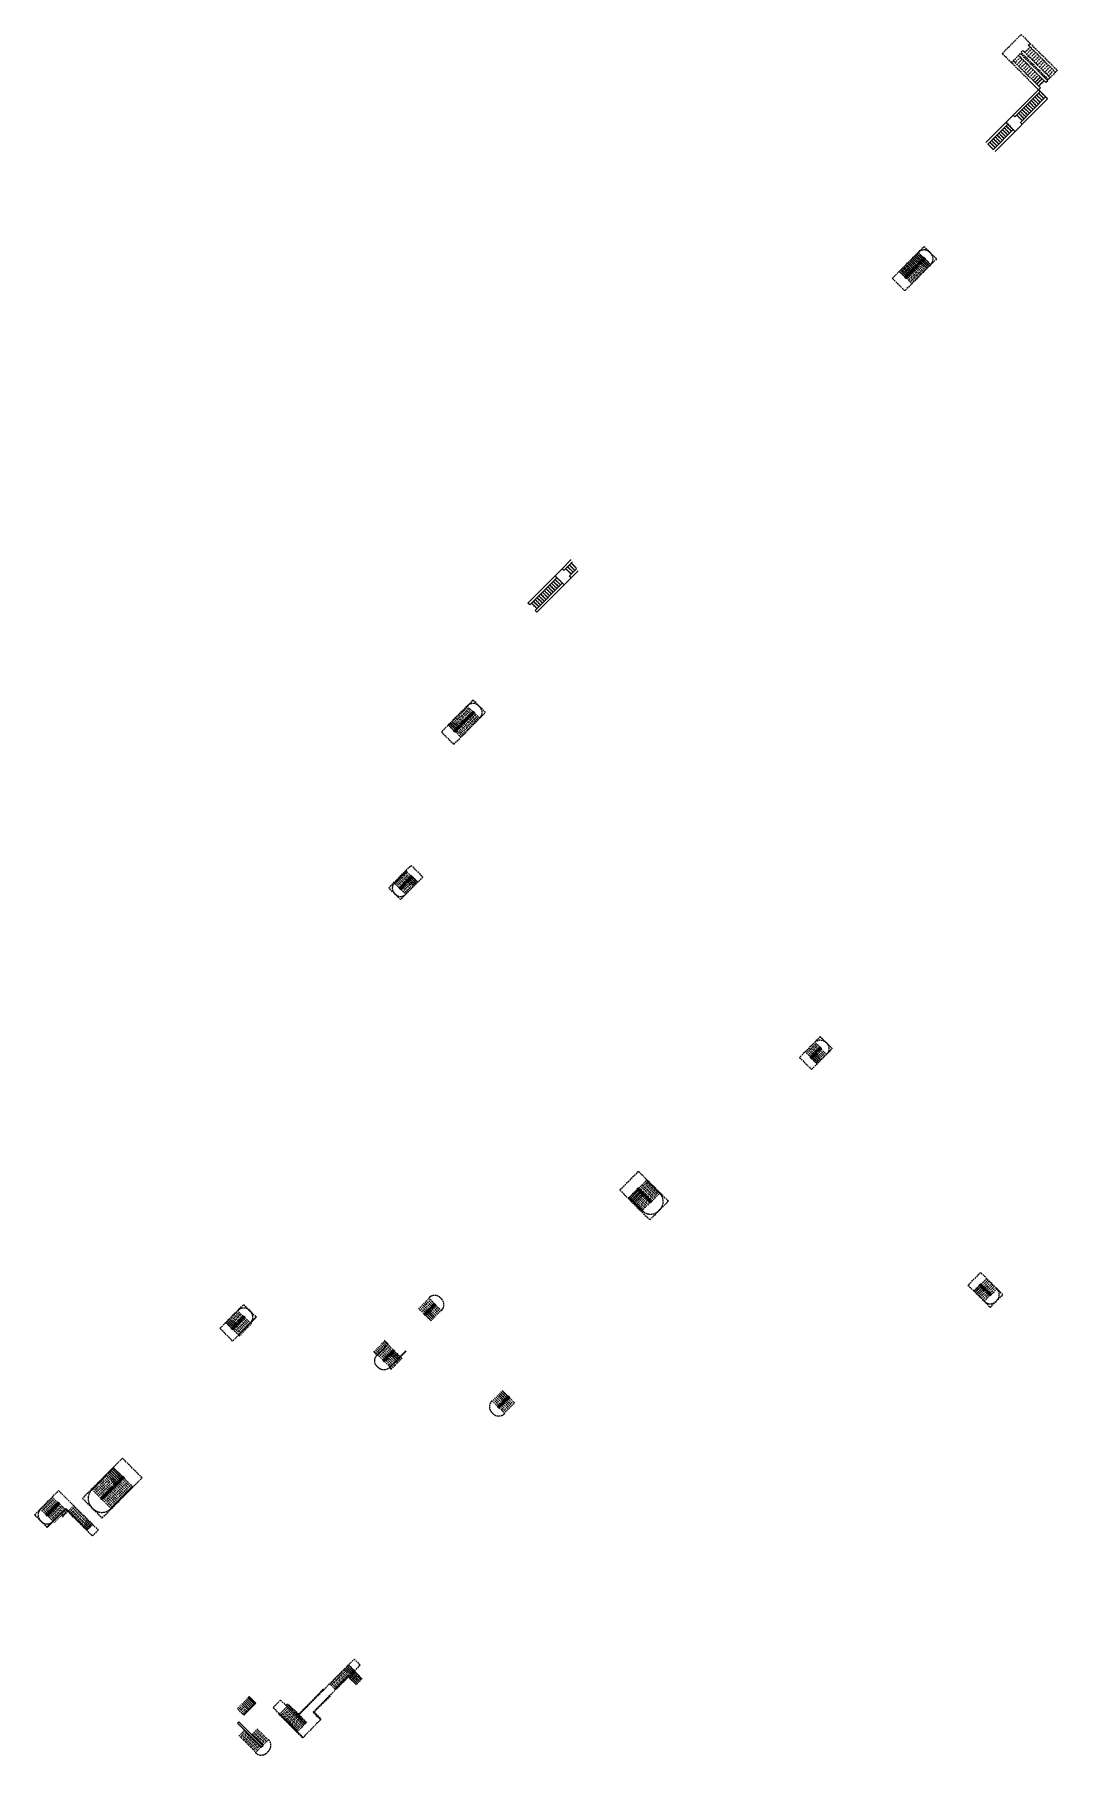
# Model space of a CAD drawing. Extents: x 517308145 to 518943416, y 3499250121 to 3500095483.
# Drawn here: x 518782034 to 518943416, y 3499825960 to 3500095483 of the extents above.
import ezdxf

# ---------------------------------------------------------------- set-up
doc = ezdxf.new("R2010")
doc.units = 0
doc.header["$LTSCALE"] = 1000
doc.header["$MEASUREMENT"] = 0
for name, pattern in [('$0$DASH', [0.35, 0.25, -0.1]), ('__覆盖_A40-地下室楼梯_TEN25IWV_设计区$0$DASH', [0.35, 0.25, -0.1]), ('DASH', [0.35, 0.25, -0.1]), ('HIDDEN', [0.375, 0.25, -0.125])]:
    doc.linetypes.add(name, pattern=pattern)
doc.layers.get('DEFPOINTS').update_dxf_attribs({"color": 8, "linetype": 'CONTINUOUS'})
for name, color, linetype in [('__覆盖_A40-地下室楼梯_TEN25IWV_设计区$0$AD-SIGN', 195, 'CONTINUOUS'), ('__覆盖_A40-地下室楼梯_TEN25IWV_设计区$0$AE-HDWR', 8, 'CONTINUOUS'), ('__覆盖_A40-地下室楼梯_TEN25IWV_设计区$0$AE-STAR', 51, 'CONTINUOUS'), ('a-排水沟', 170, 'CONTINUOUS'), ('AD-SIGN', 195, 'CONTINUOUS'), ('AE-ABOV', 154, 'HIDDEN'), ('AE-HDWR', 8, 'CONTINUOUS'), ('AE-STAR', 51, 'CONTINUOUS'), ('C-XREF-EXT', 7, 'CONTINUOUS'), ('HS-A-填充图案', 8, 'CONTINUOUS'), ('HS-A-墙-砼', 41, 'CONTINUOUS'), ('HS-A-面层', 9, 'CONTINUOUS')]:
    doc.layers.add(name, color=color, linetype=linetype)

# ---------------------------------------------------------------- blocks, each defined once
blk = doc.blocks.new('*U19')
at = {"layer": 'a-排水沟'}
h = blk.add_hatch(dxfattribs=at)
h.set_pattern_fill('ANSI31', color=256, scale=100, angle=-135)
h.set_pattern_definition([(270, (588966.14, -49262.37), (158.75, -3e-13), [])])
h.paths.add_polyline_path([(1494, 0), (1494, 300), (-6, 300), (-6, 0)])
blk.add_lwpolyline([(1494, 0), (1494, 300), (-6, 300), (-6, 0)], close=True, dxfattribs=at)
blk = doc.blocks.new('A$C22EB490E')
at = {"layer": 'HS-A-填充图案'}
blk.add_hatch(color=256, dxfattribs=at).paths.add_polyline_path([(-3550, -3850), (-3550, -9050), (-3250, -9050), (-3250, -3850)])
at = {"layer": '__覆盖_A40-地下室楼梯_TEN25IWV_设计区$0$AD-SIGN', "linetype": '__覆盖_A40-地下室楼梯_TEN25IWV_设计区$0$DASH'}
blk.add_lwpolyline([(-4850, -9050, 0.4142136), (-3550, -10350), (-3250, -10350, 0.4142136), (-1950, -9050)], format="xyb", dxfattribs=at)
at = {"layer": '__覆盖_A40-地下室楼梯_TEN25IWV_设计区$0$AE-HDWR'}
for points in [[(-1950, -3650), (390, -3650), (390, -3600), (-1950, -3600)], [(-3250, -6625), (-3250, -9050), (-3550, -9050), (-3550, -5410), (-3600, -5410), (-3600, -9100), (-3200, -9100), (-3200, -6625)]]:
    blk.add_lwpolyline(points, close=True, dxfattribs=at)
at = {"layer": '__覆盖_A40-地下室楼梯_TEN25IWV_设计区$0$AE-STAR', "linetype": '$0$DASH'}
for points in [[(-1950, -3600), (-1950, -2150)], [(-1690, -3600), (-1690, -2150)], [(-1430, -3600), (-1430, -2150)], [(-1170, -3600), (-1170, -2150)]]:
    blk.add_lwpolyline(points, dxfattribs=at)
at = {"layer": '__覆盖_A40-地下室楼梯_TEN25IWV_设计区$0$AE-STAR'}
for points in [[(-910, -3600), (-910, -2150)], [(-650, -3600), (-650, -2150)], [(-390, -3600), (-390, -2150)], [(-130, -3600), (-130, -2150)], [(130, -3600), (130, -2150)], [(390, -3600), (390, -2150)]]:
    blk.add_lwpolyline(points, dxfattribs=at)
at = {"layer": '__覆盖_A40-地下室楼梯_TEN25IWV_设计区$0$AE-STAR', "linetype": '__覆盖_A40-地下室楼梯_TEN25IWV_设计区$0$DASH'}
for points in [[(-3550, -5410), (-4850, -5410)], [(-3550, -5670), (-4850, -5670)], [(-3550, -5930), (-4850, -5930)], [(-3550, -6190), (-4850, -6190)], [(-3550, -6450), (-4850, -6450)], [(-3550, -6710), (-4850, -6710)], [(-3550, -6970), (-4850, -6970)], [(-3550, -7230), (-4850, -7230)], [(-3550, -7490), (-4850, -7490)], [(-3550, -7750), (-4850, -7750)], [(-3550, -8010), (-4850, -8010)], [(-3200, -6710), (-1950, -6710)], [(-3200, -6970), (-1950, -6970)], [(-3200, -7230), (-1950, -7230)], [(-3200, -7490), (-1950, -7490)], [(-3200, -7750), (-1950, -7750)], [(-3200, -8010), (-1950, -8010)], [(-3550, -8270), (-4850, -8270)], [(-3550, -8530), (-4850, -8530)], [(-3550, -8790), (-4850, -8790)], [(-3550, -9050), (-4850, -9050)], [(-3200, -8270), (-1950, -8270)], [(-3200, -8530), (-1950, -8530)], [(-3200, -8790), (-1950, -8790)], [(-3200, -9050), (-1950, -9050)]]:
    blk.add_lwpolyline(points, dxfattribs=at)
at = {"layer": 'HS-A-墙-砼'}
for p, q in [((-3550, -3850), (-3550, -9050)), ((-3250, -3850), (-3550, -3850)), ((-3250, -3850), (-3250, -9050)), ((-3250, -9050), (-3550, -9050))]:
    blk.add_line(p, q, dxfattribs=at)
at = {"layer": 'HS-A-面层', "rotation": 90}
blk.add_blockref('*U19', (690, -3644), dxfattribs=at)
blk = doc.blocks.new('CR')
at = {"layer": 'AD-SIGN'}
h = blk.add_hatch(color=256, dxfattribs=at)
h.dxf.hatch_style = 1
edge = h.paths.add_edge_path()
edge.add_arc((0, 0), 50, 0, 360)
blk.add_circle((0, 0), 50, dxfattribs=at)
blk = doc.blocks.new('A$C59561BE8')
at = {"layer": 'AD-SIGN', "linetype": 'DASH'}
blk.add_lwpolyline([(-1555, 3430, 0.4142136), (-2810, 2175), (-2810, 1925, 0.4142136), (-1555, 670)], format="xyb", dxfattribs=at)
at = {"layer": 'AD-SIGN'}
blk.add_lwpolyline([(1130, 1275, 0, 0, 0), (861, 1275, 125, 0, 0), (261, 1275, 0, 0, 0)], format="xyseb", dxfattribs=at)
at = {"layer": 'AE-ABOV'}
for points in [[(1300, -3230), (2500, -3230)], [(1300, -3490), (2500, -3490)], [(1300, -3750), (2500, -3750)], [(1300, -4010), (2500, -4010)], [(1718, -2970), (2500, -2970)]]:
    blk.add_lwpolyline(points, dxfattribs=at)
at = {"layer": 'AE-HDWR'}
blk.add_lwpolyline([(-2850, 645), (1250, 645), (1250, -4090), (1300, -4090), (1300, 695), (-2850, 695)], dxfattribs=at)
for points in [[(1180, 2200), (1180, 1900), (-1580, 1900), (-1580, 2200)], [(1130, 2150), (1130, 1950), (-1530, 1950), (-1530, 2150)]]:
    blk.add_lwpolyline(points, close=True, dxfattribs=at)
at = {"layer": 'AE-STAR', "linetype": 'DASH'}
for p, q in [((1250, 150), (-150, 150)), ((1130, 1900), (1130, 150))]:
    blk.add_line(p, q, dxfattribs=at)
for points in [[(-1530, 2200), (-1530, 3450)], [(-1270, 2200), (-1270, 3450)], [(-1010, 2200), (-1010, 3450)], [(-750, 2200), (-750, 3450)], [(-490, 2200), (-490, 3450)], [(-230, 2200), (-230, 3450)], [(30, 2200), (30, 3450)], [(290, 2200), (290, 3450)], [(550, 2200), (550, 3450)], [(810, 2200), (810, 3450)], [(1070, 2200), (1070, 3450)], [(-1470, 1900), (-1470, 400)], [(-1210, 1900), (-1210, 400)], [(-950, 1900), (-950, 400)], [(-690, 1900), (-690, 400)], [(-430, 1900), (-430, 400)], [(-170, 1900), (-170, 400)], [(90, 1900), (90, 150)], [(350, 1900), (350, 150)], [(610, 1900), (610, 150)], [(870, 1900), (870, 150)], [(1300, 120), (2500, 120)], [(1300, -140), (2500, -140)], [(1300, -400), (2500, -400)], [(1300, -660), (2500, -660)], [(1300, -920), (2500, -920)], [(1300, -1180), (2500, -1180)], [(1300, -1440), (2500, -1440)], [(1300, -1700), (2500, -1700)], [(1300, -1960), (2500, -1960)], [(1300, -2220), (2500, -2220)], [(1300, -2480), (2500, -2480)], [(1300, -2740), (2500, -2740)]]:
    blk.add_lwpolyline(points, dxfattribs=at)
at = {"layer": 'AE-STAR'}
blk.add_lwpolyline([(1100, 2100), (1100, 2000), (-1500, 2000), (-1500, 2100)], close=True, dxfattribs=at)
for points in [[(1300, -3000), (2500, -3000)], [(1300, -3260), (2500, -3260)], [(1300, -3520), (2500, -3520)], [(1300, -3780), (2500, -3780)], [(1300, -4040), (2500, -4040)]]:
    blk.add_lwpolyline(points, dxfattribs=at)
at = {"layer": 'C-XREF-EXT', "color": 5, "rotation": 89.99999995577402}
blk.add_blockref('CR', (1130, 1275), dxfattribs=at)
blk.add_wipeout([(1200, -3117), (1773, -2895), (1743, -2765), (1957, -3073), (1916, -2894), (2500, -2667), (2500, -2721), (1927, -2943), (1957, -3073), (1743, -2765), (1784, -2944), (1200, -3171)]).dxf.layer = 'AD-SIGN'
at = {"layer": 'AD-SIGN'}
blk.add_lwpolyline([(1900, -4040, 0, 0, 0), (1900, -3771, 125, 0, 0), (1900, -3171, 0, 0, 0)], format="xyseb", dxfattribs=at)
at = {"layer": 'DEFPOINTS', "linetype": 'DASH'}
for points in [[(1200, -5290), (1200, 650), (-2830, 650), (-2830, 3450), (2500, 3450), (2500, 150), (2500, 150)], [(2500, 150), (2500, -5290), (1200, -5290)]]:
    blk.add_lwpolyline(points, dxfattribs=at)
at = {"layer": 'C-XREF-EXT', "color": 5, "xscale": -0.9999999999999998, "rotation": 6.87051940487349e-08}
blk.add_blockref('CR', (1900, -4040), dxfattribs=at)
blk = doc.blocks.new('A$C7F570FF1')
at = {"layer": 'AD-SIGN', "linetype": 'DASH'}
blk.add_lwpolyline([(-3335, -4325, -0.4142136), (-5310, -2350), (-5310, -2100, -0.4142135), (-3335, -125)], format="xyb", dxfattribs=at)
at = {"layer": 'AE-ABOV'}
for points in [[(-230, -2075), (-230, -1329)], [(50, -329), (50, -150)], [(50, -2075), (50, -467)], [(330, -2075), (330, -150)], [(610, -2075), (610, -150)], [(890, -2075), (890, -150)], [(1170, -2075), (1170, -150)], [(1450, -2075), (1450, -150)]]:
    blk.add_lwpolyline(points, dxfattribs=at)
at = {"layer": 'AE-HDWR'}
for points in [[(-3360, -150), (1530, -150), (1530, -100), (-3360, -100)], [(-3360, -2375), (-3360, -2075), (1560, -2075), (1560, -2375)], [(-3310, -2325), (-3310, -2125), (1510, -2125), (1510, -2325)], [(-3330, -4350), (1590, -4350), (1590, -4300), (-3330, -4300)]]:
    blk.add_lwpolyline(points, close=True, dxfattribs=at)
at = {"layer": 'AE-STAR', "linetype": 'DASH'}
for points in [[(-3280, -2075), (-3280, -150)], [(-3280, -2375), (-3280, -4300)], [(-3000, -2075), (-3000, -150)], [(-3000, -2375), (-3000, -4300)], [(-2720, -2075), (-2720, -150)], [(-2720, -2375), (-2720, -4300)], [(-2440, -2075), (-2440, -150)], [(-2440, -2375), (-2440, -4300)], [(-2160, -2075), (-2160, -150)], [(-2160, -2375), (-2160, -4300)], [(-1880, -2075), (-1880, -150)], [(-1880, -2375), (-1880, -4300)], [(-1600, -2075), (-1600, -150)], [(-1600, -2375), (-1600, -4300)], [(-1320, -2075), (-1320, -150)], [(-1320, -2375), (-1320, -4300)], [(-1040, -2075), (-1040, -150)], [(-1040, -2375), (-1040, -4300)], [(-760, -2075), (-760, -150)], [(-760, -2375), (-760, -4300)], [(-480, -2075), (-480, -150)], [(-480, -2375), (-480, -4300)], [(-200, -2375), (-200, -4300)], [(80, -2375), (80, -4300)], [(360, -2375), (360, -4300)], [(640, -2375), (640, -4300)], [(920, -2375), (920, -4300)], [(1200, -2375), (1200, -4300)], [(1480, -2375), (1480, -4300)]]:
    blk.add_lwpolyline(points, dxfattribs=at)
at = {"layer": 'AE-STAR'}
blk.add_lwpolyline([(-3280, -2275), (-3280, -2175), (1480, -2175), (1480, -2275)], close=True, dxfattribs=at)
for points in [[(-200, -2075), (-200, -150)], [(80, -2075), (80, -150)], [(360, -2075), (360, -150)], [(640, -2075), (640, -150)], [(920, -2075), (920, -150)], [(1200, -2075), (1200, -150)], [(1480, -2075), (1480, -150)]]:
    blk.add_lwpolyline(points, dxfattribs=at)
at = {"layer": 'DEFPOINTS', "linetype": 'DASH'}
blk.add_lwpolyline([(3530, -4400), (3530, -50), (-5330, -50), (-5330, -4400)], close=True, dxfattribs=at)
blk.add_wipeout([(158, -50), (-224, -1036), (-354, -1006), (-46, -1219), (-225, -1178), (-612, -2175), (-558, -2175), (-176, -1189), (-46, -1219), (-354, -1006), (-175, -1047), (212, -50)]).dxf.layer = 'AD-SIGN'
at = {"layer": 'AD-SIGN'}
blk.add_lwpolyline([(1480, -1113, 0, 0, 0), (801, -1113, 125, 0, 0), (201, -1113, 0, 0, 0)], format="xyseb", dxfattribs=at)
at = {"layer": 'C-XREF-EXT', "color": 5, "xscale": -1, "rotation": 90.00000007022781}
blk.add_blockref('CR', (1480, -1113), dxfattribs=at)
blk = doc.blocks.new('A$C25805BD4')
at = {"layer": 'AD-SIGN', "linetype": 'DASH'}
blk.add_lwpolyline([(-2745, 670, 0.4142136), (-1490, 1925), (-1490, 2175, 0.4142136), (-2745, 3430)], format="xyb", dxfattribs=at)
at = {"layer": 'AE-HDWR'}
for points in [[(-5480, 1900), (-5480, 2200), (-2720, 2200), (-2720, 1900)], [(-5430, 1950), (-5430, 2150), (-2770, 2150), (-2770, 1950)]]:
    blk.add_lwpolyline(points, close=True, dxfattribs=at)
for points in [[(-1400, 695), (-5400, 695), (-5400, 400)], [(-5350, 400), (-5350, 645), (-1400, 645)]]:
    blk.add_lwpolyline(points, dxfattribs=at)
at = {"layer": 'AE-STAR'}
for points in [[(-5430, 2200), (-5430, 3450)], [(-5170, 2200), (-5170, 3450)], [(-4910, 2200), (-4910, 3450)], [(-4650, 2200), (-4650, 3450)], [(-4390, 2200), (-4390, 3450)]]:
    blk.add_lwpolyline(points, dxfattribs=at)
at = {"layer": 'AE-STAR', "linetype": 'DASH'}
for points in [[(-4130, 2200), (-4130, 3450)], [(-3870, 2200), (-3870, 3450)], [(-3610, 2200), (-3610, 3450)], [(-3350, 2200), (-3350, 3450)], [(-3090, 2200), (-3090, 3450)], [(-2830, 2200), (-2830, 3450)], [(-5370, 1900), (-5370, 400)], [(-5110, 1900), (-5110, 400)], [(-4850, 1900), (-4850, 400)], [(-4590, 1900), (-4590, 400)], [(-4330, 1900), (-4330, 400)], [(-4070, 1900), (-4070, 400)], [(-3810, 1900), (-3810, 400)], [(-3550, 1900), (-3550, 400)], [(-3290, 1900), (-3290, 400)], [(-3030, 1900), (-3030, 400)], [(-2770, 1900), (-2770, 400)]]:
    blk.add_lwpolyline(points, dxfattribs=at)
at = {"layer": 'AE-STAR'}
blk.add_lwpolyline([(-5400, 2000), (-5400, 2100), (-2800, 2100), (-2800, 2000)], close=True, dxfattribs=at)
at = {"layer": 'DEFPOINTS', "linetype": 'DASH'}
blk.add_lwpolyline([(-6730, 3450), (-1470, 3450), (-1470, 650), (-6730, 650)], close=True, dxfattribs=at)
blk.add_wipeout([(-4516, 3450), (-4285, 2853), (-4155, 2882), (-4463, 2669), (-4284, 2710), (-4047, 2100), (-4101, 2100), (-4333, 2699), (-4463, 2669), (-4155, 2882), (-4334, 2841), (-4573, 3450)]).dxf.layer = 'AD-SIGN'
at = {"layer": 'AD-SIGN'}
blk.add_lwpolyline([(-5430, 2825, 0, 0, 0), (-5161, 2825, 125, 0, 0), (-4561, 2825, 0, 0, 0)], format="xyseb", dxfattribs=at)
at = {"layer": 'AE-ABOV'}
for points in [[(-5400, 2200), (-5400, 3450)], [(-5140, 2200), (-5140, 3450)], [(-4880, 2200), (-4880, 3450)], [(-4620, 2200), (-4620, 3450)], [(-4360, 2200), (-4360, 2907)]]:
    blk.add_lwpolyline(points, dxfattribs=at)
at = {"layer": 'C-XREF-EXT', "color": 5, "xscale": -0.9999999999999998, "rotation": 270.0000000424307}
blk.add_blockref('CR', (-5430, 2825), dxfattribs=at)
blk = doc.blocks.new('fdgjhfgjhgfdhgfhgfshsgh')
at = {"layer": 'AE-ABOV'}
for points in [[(-5660, -1750), (-5660, -3400)], [(-5380, -1750), (-5380, -3400)], [(-5100, -1750), (-5100, -3400)], [(-4820, -1750), (-4820, -3400)], [(-4540, -1750), (-4540, -2118)]]:
    blk.add_lwpolyline(points, dxfattribs=at)
at = {"layer": 'AE-HDWR', "linetype": 'DASH'}
for points in [[(-3350, 550), (-3350, -245), (-5790, -245), (-5790, 550)], [(-3400, 550), (-3400, -195), (-5740, -195), (-5740, 550)]]:
    blk.add_lwpolyline(points, dxfattribs=at)
at = {"layer": 'AE-HDWR'}
for points in [[(-5740, -1750), (-5740, -1450), (-3370, -1450), (-3370, -1750)], [(-5690, -1700), (-5690, -1500), (-3420, -1500), (-3420, -1700)]]:
    blk.add_lwpolyline(points, close=True, dxfattribs=at)
at = {"layer": 'AE-STAR', "linetype": 'DASH'}
for points in [[(-5690, -1450), (-5690, 550)], [(-5410, -1450), (-5410, 550)], [(-5130, -1450), (-5130, 550)], [(-4850, -1450), (-4850, 550)], [(-4570, -1450), (-4570, 550)], [(-4290, -1450), (-4290, 550)], [(-4010, -1450), (-4010, 550)], [(-3730, -1450), (-3730, 550)], [(-3450, -1450), (-3450, 550)], [(-4290, -1750), (-4290, -3400)], [(-4010, -1750), (-4010, -3400)], [(-3730, -1750), (-3730, -3400)], [(-3450, -1750), (-3450, -3400)]]:
    blk.add_lwpolyline(points, dxfattribs=at)
at = {"layer": 'AE-STAR'}
blk.add_lwpolyline([(-5690, -1650), (-5690, -1550), (-3420, -1550), (-3420, -1650)], close=True, dxfattribs=at)
for points in [[(-5690, -1750), (-5690, -3400)], [(-5410, -1750), (-5410, -3400)], [(-5130, -1750), (-5130, -3400)], [(-4850, -1750), (-4850, -3400)], [(-4570, -1750), (-4570, -3400)]]:
    blk.add_lwpolyline(points, dxfattribs=at)
blk.add_wipeout([(-4756, -3000), (-4525, -2403), (-4395, -2432), (-4703, -2219), (-4524, -2260), (-4287, -1650), (-4341, -1650), (-4573, -2249), (-4703, -2219), (-4395, -2432), (-4574, -2391), (-4813, -3000)]).dxf.layer = 'AD-SIGN'
at = {"layer": 'AD-SIGN'}
blk.add_lwpolyline([(-5690, -2375, 0, 0, 0), (-5200, -2375, 125, 0, 0), (-4600, -2375, 0, 0, 0)], format="xyseb", dxfattribs=at)
at = {"layer": 'AD-SIGN', "linetype": 'DASH'}
blk.add_lwpolyline([(-3345, -2980, 0.4142136), (-2090, -1725), (-2090, -1475, 0.4142136), (-3345, -220)], format="xyb", dxfattribs=at)
at = {"layer": 'AE-HDWR'}
for points in [[(-3350, -3400), (-3350, -2955), (-7000, -2955)], [(-3400, -3400), (-3400, -3005), (-7000, -3005)]]:
    blk.add_lwpolyline(points, dxfattribs=at)
at = {"layer": 'C-XREF-EXT', "color": 5, "rotation": 269.999999963413}
blk.add_blockref('CR', (-5690, -2375), dxfattribs=at)
blk = doc.blocks.new('A$C227C3DF0')
at = {"layer": 'AE-HDWR'}
for points in [[(-1270, -1300), (-1270, -1600), (-4030, -1600), (-4030, -1300)], [(-1320, -1350), (-1320, -1550), (-3980, -1550), (-3980, -1350)]]:
    blk.add_lwpolyline(points, close=True, dxfattribs=at)
at = {"layer": 'AE-STAR', "linetype": 'DASH'}
for points in [[(-3980, -1300), (-3980, -245)], [(-3920, -1600), (-3920, -2700)], [(-3720, -1300), (-3720, -245)], [(-3660, -1600), (-3660, -2700)], [(-3460, -1300), (-3460, -245)], [(-3400, -1600), (-3400, -2700)], [(-3200, -1300), (-3200, -245)], [(-3140, -1600), (-3140, -2700)], [(-2940, -1300), (-2940, -245)], [(-2880, -1600), (-2880, -2700)], [(-2680, -1300), (-2680, -245)], [(-2620, -1600), (-2620, -2700)], [(-2420, -1300), (-2420, -245)], [(-2160, -1300), (-2160, -245)], [(-1900, -1300), (-1900, -245)], [(-1640, -1300), (-1640, -245)], [(-1380, -1300), (-1380, -245)]]:
    blk.add_lwpolyline(points, dxfattribs=at)
at = {"layer": 'AE-STAR'}
blk.add_lwpolyline([(-1350, -1400), (-1350, -1500), (-3950, -1500), (-3950, -1400)], close=True, dxfattribs=at)
for points in [[(-2360, -1600), (-2360, -2700)], [(-2100, -1600), (-2100, -2700)], [(-1840, -1600), (-1840, -2700)], [(-1580, -1600), (-1580, -2700)], [(-1320, -1600), (-1320, -2700)]]:
    blk.add_lwpolyline(points, dxfattribs=at)
at = {"layer": 'DEFPOINTS', "linetype": 'DASH'}
blk.add_lwpolyline([(-170, -2700), (-5130, -2700), (-5130, -100), (-170, -100)], close=True, dxfattribs=at)
blk.add_wipeout([(-2234, -2700), (-2465, -2178), (-2595, -2207), (-2287, -1994), (-2466, -2035), (-2703, -1500), (-2649, -1500), (-2417, -2024), (-2287, -1994), (-2595, -2207), (-2416, -2166), (-2177, -2700)]).dxf.layer = 'AD-SIGN'
at = {"layer": 'AD-SIGN', "linetype": 'DASH'}
blk.add_lwpolyline([(-4005, -2680, -0.4142136), (-5110, -1575), (-5110, -1325, -0.4142135), (-4005, -220)], format="xyb", dxfattribs=at)
at = {"layer": 'AD-SIGN'}
blk.add_lwpolyline([(-1320, -2150, 0, 0, 0), (-1589, -2150, 125, 0, 0), (-2189, -2150, 0, 0, 0)], format="xyseb", dxfattribs=at)
at = {"layer": 'AE-ABOV'}
for points in [[(-2390, -1600), (-2390, -2232)], [(-2130, -1600), (-2130, -2700)], [(-1870, -1600), (-1870, -2700)], [(-1610, -1600), (-1610, -2700)], [(-1350, -1600), (-1350, -2700)]]:
    blk.add_lwpolyline(points, dxfattribs=at)
at = {"layer": 'AE-HDWR'}
for points in [[(-4030, -100), (-4030, -245), (-1270, -245), (-1270, -100)], [(-3980, -100), (-3980, -195), (-1320, -195), (-1320, -100)]]:
    blk.add_lwpolyline(points, dxfattribs=at)
at = {"layer": 'AE-STAR', "linetype": 'DASH'}
for points in [[(-3720, -195), (-3720, -100)], [(-3460, -195), (-3460, -100)], [(-3200, -195), (-3200, -100)], [(-2940, -195), (-2940, -100)], [(-2680, -195), (-2680, -100)], [(-2420, -195), (-2420, -100)], [(-2160, -195), (-2160, -100)], [(-1900, -195), (-1900, -100)], [(-1640, -195), (-1640, -100)], [(-1380, -195), (-1380, -100)]]:
    blk.add_lwpolyline(points, dxfattribs=at)
at = {"layer": 'C-XREF-EXT', "color": 5, "xscale": -1, "rotation": 90.00000004145261}
blk.add_blockref('CR', (-1320, -2150), dxfattribs=at)
blk = doc.blocks.new('A$C629C5A79')
at = {"layer": 'AE-HDWR'}
for points in [[(2125, -2040), (1825, -2040), (1825, -5060), (2125, -5060)], [(2075, -2090), (1875, -2090), (1875, -5010), (2075, -5010)], [(3925, -2040), (3875, -2040), (3875, -5060), (3925, -5060)]]:
    blk.add_lwpolyline(points, close=True, dxfattribs=at)
at = {"layer": 'AE-STAR'}
blk.add_lwpolyline([(1825, -2090), (75, -2090)], dxfattribs=at)
blk.add_lwpolyline([(2025, -2120), (1925, -2120), (1925, -4980), (2025, -4980)], close=True, dxfattribs=at)
at = {"layer": 'AE-STAR', "linetype": 'DASH'}
blk.add_lwpolyline([(2125, -2150), (3875, -2150)], dxfattribs=at)
at = {"layer": 'DEFPOINTS', "linetype": 'DASH'}
blk.add_lwpolyline([(-150, -245), (-150, -6855), (3975, -6855), (3975, -245)], close=True, dxfattribs=at)
blk.add_wipeout([(-25, -3284), (872, -3515), (843, -3645), (1056, -3337), (1015, -3516), (1925, -3753), (1925, -3699), (1026, -3467), (1056, -3337), (843, -3645), (884, -3466), (-25, -3227)]).dxf.layer = 'AD-SIGN'
at = {"layer": 'AD-SIGN'}
blk.add_lwpolyline([(950, -2090, 0, 0, 0), (950, -2639, 125, 0, 0), (950, -3239, 0, 0, 0)], format="xyseb", dxfattribs=at)
at = {"layer": 'AD-SIGN', "linetype": 'DASH'}
blk.add_lwpolyline([(50, -5035, 0.4142136), (1850, -6835), (2100, -6835, 0.4142136), (3900, -5035)], format="xyb", dxfattribs=at)
at = {"layer": 'AE-ABOV'}
for points in [[(25, -2120), (-150, -2120)], [(1825, -2120), (75, -2120)], [(1825, -2380), (75, -2380)], [(1825, -2640), (75, -2640)], [(1825, -2900), (75, -2900)], [(1825, -3160), (75, -3160)], [(1825, -3420), (710, -3420)]]:
    blk.add_lwpolyline(points, dxfattribs=at)
at = {"layer": 'AE-HDWR'}
blk.add_lwpolyline([(25, -2040), (75, -2040), (75, -5060), (25, -5060)], close=True, dxfattribs=at)
at = {"layer": 'AE-STAR'}
for points in [[(25, -2090), (-150, -2090)], [(25, -2350), (-150, -2350)], [(25, -2610), (-150, -2610)], [(1825, -2350), (75, -2350)], [(1825, -2610), (75, -2610)], [(25, -2870), (-150, -2870)], [(25, -3130), (-150, -3130)], [(25, -3390), (-150, -3390)], [(1825, -2870), (75, -2870)], [(1825, -3130), (75, -3130)], [(1825, -3390), (75, -3390)]]:
    blk.add_lwpolyline(points, dxfattribs=at)
at = {"layer": 'AE-STAR', "linetype": 'DASH'}
for points in [[(2125, -2410), (3875, -2410)], [(2125, -2670), (3875, -2670)], [(25, -3650), (-150, -3650)], [(25, -3910), (-150, -3910)], [(25, -4170), (-150, -4170)], [(25, -4430), (-150, -4430)], [(25, -4690), (-150, -4690)], [(25, -4950), (-150, -4950)], [(1825, -3650), (75, -3650)], [(1825, -3910), (75, -3910)], [(1825, -4170), (75, -4170)], [(1825, -4430), (75, -4430)], [(1825, -4690), (75, -4690)], [(1825, -4950), (75, -4950)], [(2125, -2930), (3875, -2930)], [(2125, -3190), (3875, -3190)], [(2125, -3450), (3875, -3450)], [(2125, -3710), (3875, -3710)], [(2125, -3970), (3875, -3970)], [(2125, -4230), (3875, -4230)], [(2125, -4490), (3875, -4490)], [(2125, -4750), (3875, -4750)], [(2125, -5010), (3875, -5010)]]:
    blk.add_lwpolyline(points, dxfattribs=at)
at = {"layer": 'C-XREF-EXT', "color": 5, "rotation": 179.9999999231297}
blk.add_blockref('CR', (950, -2090), dxfattribs=at)
blk = doc.blocks.new('A$C48A16257')
at = {"layer": 'AD-SIGN'}
blk.add_lwpolyline([(-6475, 1510, 0, 0, 0), (-6475, 2601, 125, 0, 0), (-6475, 3201, 0, 0, 0)], format="xyseb", dxfattribs=at)
at = {"layer": 'AE-ABOV'}
for points in [[(-7500, 250), (-7600, 250), (-7600, 5469), (-7500, 5469), (-7500, 250)], [(100, 3300), (-5450, 3300), (-5450, 5410), (-5550, 5410), (-5550, 1510), (-5450, 1510), (-5450, 3200), (100, 3200)], [(4490, 2418), (4490, 3200)], [(4750, 2000), (4750, 3200)], [(5010, 2000), (5010, 3200)], [(5270, 2000), (5270, 3200)], [(5530, 2000), (5530, 3200)], [(0, 1950), (0, 1900), (-3600, 1900), (-3600, 250)], [(100, 1950), (100, 1800), (-3500, 1800), (-3500, 250)], [(5010, 1900), (5010, 1950)], [(5270, 1900), (5270, 1950)], [(5530, 1900), (5530, 1950)]]:
    blk.add_lwpolyline(points, dxfattribs=at)
at = {"layer": 'AE-HDWR'}
for points in [[(-7450, 5460), (-7450, 1510), (-7400, 1510), (-7400, 5460)], [(-5850, 5700), (-5850, 1510), (-5800, 1510), (-5800, 5700)]]:
    blk.add_lwpolyline(points, close=True, dxfattribs=at)
blk.add_lwpolyline([(5610, 2000), (1400, 2000), (1400, 1950), (5560, 1950), (5560, 1750), (4150, 1750), (4150, 1700), (5610, 1700), (5610, 2000)], dxfattribs=at)
at = {"layer": 'AE-STAR', "linetype": 'DASH'}
for points in [[(-7600, 5410), (-5450, 5410)], [(-7600, 5150), (-5450, 5150)], [(-7600, 4890), (-5450, 4890)], [(-7600, 4630), (-5450, 4630)], [(-7600, 4370), (-5450, 4370)], [(-7600, 4110), (-5450, 4110)], [(-7600, 3850), (-5450, 3850)], [(-7600, 3590), (-5450, 3590)], [(-7600, 3330), (-5450, 3330)], [(-7600, 3070), (-5550, 3070)], [(-7600, 2810), (-5550, 2810)], [(1400, 2000), (1400, 3200)], [(1660, 2000), (1660, 3200)], [(1920, 2000), (1920, 3200)], [(2180, 2000), (2180, 3200)], [(2440, 2000), (2440, 3200)], [(2700, 2000), (2700, 3200)], [(2960, 2000), (2960, 3200)], [(3220, 2000), (3220, 3200)], [(3480, 2000), (3480, 3200)], [(3740, 2000), (3740, 3200)], [(4000, 2000), (4000, 3200)], [(4260, 2000), (4260, 3200)], [(-7600, 2550), (-5550, 2550)], [(-7600, 2290), (-5550, 2290)], [(-7600, 2030), (-5550, 2030)], [(-7600, 1770), (-5550, 1770)], [(-7600, 1510), (-5550, 1510)], [(1400, 1900), (1400, 1950)], [(1660, 1900), (1660, 1950)], [(1920, 1900), (1920, 1950)], [(2440, 1900), (2440, 1950)], [(2700, 1900), (2700, 1950)], [(2960, 1900), (2960, 1950)], [(3480, 1900), (3480, 1950)], [(3740, 1900), (3740, 1950)], [(4000, 1900), (4000, 1950)], [(4260, 1900), (4260, 1950)]]:
    blk.add_lwpolyline(points, dxfattribs=at)
at = {"layer": 'AE-STAR'}
for points in [[(4520, 2000), (4520, 3200)], [(4780, 2000), (4780, 3200)], [(5040, 2000), (5040, 3200)], [(5300, 2000), (5300, 3200)], [(5560, 2000), (5560, 3200)], [(4520, 1900), (4520, 1950)], [(5040, 1900), (5040, 1950)], [(5300, 1900), (5300, 1950)]]:
    blk.add_lwpolyline(points, dxfattribs=at)
at = {"layer": 'DEFPOINTS', "linetype": 'DASH'}
blk.add_lwpolyline([(6810, 1900), (-3600, 1900), (-3600, 250), (-7500, 250), (-7500, 6850), (-5850, 6850), (-5850, 5700), (-5550, 5700), (-5550, 3200), (6810, 3200), (6810, 1900)], dxfattribs=at)
at = {"layer": 'C-XREF-EXT', "color": 5, "xscale": -1, "rotation": 359.999999955466}
blk.add_blockref('CR', (-6475, 1510), dxfattribs=at)
blk.add_wipeout([(4637, 1900), (4415, 2473), (4285, 2443), (4593, 2657), (4414, 2616), (4187, 3200), (4241, 3200), (4463, 2627), (4593, 2657), (4285, 2443), (4464, 2484), (4691, 1900)]).dxf.layer = 'AD-SIGN'
at = {"layer": 'AD-SIGN'}
for points in [[(5500, 825, 0, 0, 0), (5231, 825, 125, 0, 0), (4631, 825, 0, 0, 0)], [(5560, 2600, 0, 0, 0), (5291, 2600, 125, 0, 0), (4691, 2600, 0, 0, 0)]]:
    blk.add_lwpolyline(points, format="xyseb", dxfattribs=at)
at = {"layer": 'AE-ABOV'}
for points in [[(4230, 1700), (4230, 100)], [(4490, 1700), (4490, 100)], [(4750, 1700), (4750, 100)], [(5010, 1700), (5010, 100)], [(5270, 1700), (5270, 100)]]:
    blk.add_lwpolyline(points, dxfattribs=at)
at = {"layer": 'AE-STAR'}
for points in [[(4200, 1700), (4200, 100)], [(4460, 1700), (4460, 100)], [(4720, 1700), (4720, 100)], [(4980, 1700), (4980, 100)], [(5240, 1700), (5240, 100)], [(5500, 1700), (5500, 100)]]:
    blk.add_lwpolyline(points, dxfattribs=at)
at = {"layer": 'C-XREF-EXT', "color": 5, "rotation": 89.9999999096327}
blk.add_blockref('CR', (5500, 825), dxfattribs=at)
at = {"layer": 'C-XREF-EXT', "color": 5, "xscale": -0.9999999999999989, "rotation": 90.00000007022788}
blk.add_blockref('CR', (5560, 2600), dxfattribs=at)
blk = doc.blocks.new('A$C53AB2727')
at = {"layer": 'AE-ABOV'}
for points in [[(-12750, -1350), (-12750, -2550)], [(-12350, -1350), (-12350, -2550)], [(-11950, -1350), (-11950, -2550)], [(-11550, -1350), (-11550, -2550)], [(-11150, -1350), (-11150, -2550)], [(-10750, -1350), (-10750, -2550)], [(-10350, -1350), (-10350, -2550)], [(-9950, -1350), (-9950, -2550)], [(-9550, -1350), (-9550, -2550)], [(-9150, -1350), (-9150, -2550)], [(-8750, -1350), (-8750, -2550)], [(-8350, -1350), (-8350, -2550)], [(-7950, -1350), (-7950, -2550)], [(-7550, -1350), (-7550, -2550)], [(-7150, -950), (-7150, -2950)], [(-5150, -2550), (-5150, -1350)], [(-4750, -2550), (-4750, -1350)], [(-4350, -2550), (-4350, -1350)], [(-3950, -2550), (-3950, -1350)]]:
    blk.add_lwpolyline(points, dxfattribs=at)
at = {"layer": 'AE-STAR'}
for points in [[(-7180, -1350), (-13180, -1350), (-13180, -950), (-5580, -950)], [(-5580, -2950), (-13180, -2950), (-13180, -2550), (-7180, -2550)], [(-12780, -1350), (-12780, -2550)], [(-12380, -1350), (-12380, -2550)], [(-11980, -1350), (-11980, -2550)], [(-11580, -1350), (-11580, -2550)], [(-11180, -1350), (-11180, -2550)], [(-10780, -1350), (-10780, -2550)], [(-10380, -1350), (-10380, -2550)], [(-9980, -1350), (-9980, -2550)], [(-9580, -1350), (-9580, -2550)], [(-9180, -1350), (-9180, -2550)], [(-8780, -1350), (-8780, -2550)], [(-8380, -1350), (-8380, -2550)], [(-7980, -1350), (-7980, -2550)], [(-7580, -1350), (-7580, -2550)], [(-7180, -950), (-7180, -2950)], [(-3672, -1350), (-5580, -1350), (-5580, -950), (-3571, -950)], [(-4043, -2950), (-5580, -2950), (-5580, -2550), (-3940, -2550)], [(-5180, -2550), (-5180, -1350)], [(-4780, -2550), (-4780, -1350)], [(-4380, -2550), (-4380, -1350)], [(-3980, -2550), (-3980, -1350)]]:
    blk.add_lwpolyline(points, dxfattribs=at)
at = {"layer": 'C-XREF-EXT', "color": 5, "rotation": 269.9999999200505}
blk.add_blockref('CR', (-12780, -1950), dxfattribs=at)
blk.add_wipeout([(-3986, -2950), (-3755, -2028), (-3625, -2057), (-3933, -1844), (-3754, -1885), (-3517, -950), (-3571, -950), (-3803, -1874), (-3933, -1844), (-3625, -2057), (-3804, -2016), (-4043, -2950)]).dxf.layer = 'AD-SIGN'
at = {"layer": 'AD-SIGN'}
blk.add_lwpolyline([(-12780, -1950, 0, 0, 0), (-4631, -1950, 125, 0, 0), (-4031, -1950, 0, 0, 0)], format="xyseb", dxfattribs=at)
blk = doc.blocks.new('A$C4F61561F')
at = {"layer": 'AD-SIGN'}
blk.add_lwpolyline([(20, -1950, 0, 0, 0), (-9380, -1950, 125, 0, 0), (-9980, -1950, 0, 0, 0)], format="xyseb", dxfattribs=at)
at = {"layer": 'AE-ABOV'}
for points in [[(1650, 650), (450, 650)], [(1650, 250), (450, 250)], [(-11550, -1350), (-11550, -2550)], [(-11150, -1350), (-11150, -2550)], [(-10750, -1350), (-10750, -2550)], [(-10350, -1350), (-10350, -2550)], [(-9950, -1350), (-9950, -2550)], [(-9550, -1350), (-9550, -2550)], [(-9150, -1350), (-9150, -2550)], [(-8750, -1350), (-8750, -2550)], [(-8350, -1350), (-8350, -2550)], [(-7950, -1350), (-7950, -2550)], [(-7550, -1350), (-7550, -2550)], [(-7150, -950), (-7150, -2950)], [(-5150, -1350), (-5150, -2550)], [(-4750, -1350), (-4750, -2550)], [(-4350, -1350), (-4350, -2550)], [(-3950, -1350), (-3950, -2550)], [(-3550, -1350), (-3550, -2550)], [(-3150, -1350), (-3150, -2550)], [(-2750, -1350), (-2750, -2550)], [(-2350, -1350), (-2350, -2550)], [(-1950, -1350), (-1950, -2550)], [(-1550, -1350), (-1550, -2550)], [(-1150, -1350), (-1150, -2550)], [(-750, -1350), (-750, -2550)], [(-350, -1350), (-350, -2550)], [(50, -2950), (50, -950)], [(1650, -150), (450, -150)], [(1650, -550), (450, -550)]]:
    blk.add_lwpolyline(points, dxfattribs=at)
at = {"layer": 'AE-STAR', "linetype": 'DASH'}
for points in [[(50, 1083), (50, 5020), (2050, 5020), (2050, 614)], [(450, 5020), (450, 981)], [(1650, 4620), (450, 4620)], [(1650, 4220), (450, 4220)], [(1650, 3820), (450, 3820)], [(1650, 3420), (450, 3420)], [(1650, 3020), (450, 3020)], [(1650, 714), (1650, 5020)], [(2650, 4680), (3850, 4680)], [(2650, 4280), (3850, 4280)], [(2650, 3880), (3850, 3880)], [(2650, 3480), (3850, 3480)], [(2650, 3080), (3850, 3080)], [(1650, 2620), (450, 2620)], [(1650, 2220), (450, 2220)], [(1650, 1820), (450, 1820)], [(1650, 1420), (450, 1420)], [(1650, 1020), (450, 1020)], [(2650, 2680), (3850, 2680)], [(2650, 2280), (3850, 2280)], [(2650, 1880), (3850, 1880)], [(2650, 1480), (3850, 1480)], [(2650, 1080), (3850, 1080)], [(2650, 680), (3850, 680)], [(2650, 280), (3850, 280)], [(2650, -120), (3850, -120)], [(2650, -520), (3850, -520)]]:
    blk.add_lwpolyline(points, dxfattribs=at)
at = {"layer": 'AE-STAR'}
for points in [[(450, 928), (450, -980), (50, -980), (50, 1029)], [(1650, 620), (450, 620)], [(1650, 220), (450, 220)], [(2050, 557), (2050, -980), (1650, -980), (1650, 660)], [(-11600, -950), (20, -950), (20, -2950), (-11600, -2950)], [(-7180, -1350), (-11600, -1350)], [(-11600, -2550), (-7180, -2550)], [(-11580, -1350), (-11580, -2550)], [(-11180, -1350), (-11180, -2550)], [(-10780, -1350), (-10780, -2550)], [(-10380, -1350), (-10380, -2550)], [(-9980, -1350), (-9980, -2550)], [(-9580, -1350), (-9580, -2550)], [(-9180, -1350), (-9180, -2550)], [(-8780, -1350), (-8780, -2550)], [(-8380, -1350), (-8380, -2550)], [(-7980, -1350), (-7980, -2550)], [(-7580, -1350), (-7580, -2550)], [(-7180, -950), (-7180, -2950)], [(20, -1350), (-5580, -1350), (-5580, -950)], [(20, -2550), (-5580, -2550), (-5580, -2950)], [(-5180, -1350), (-5180, -2550)], [(-4780, -1350), (-4780, -2550)], [(-4380, -1350), (-4380, -2550)], [(-3980, -1350), (-3980, -2550)], [(-3580, -1350), (-3580, -2550)], [(-3180, -1350), (-3180, -2550)], [(-2780, -1350), (-2780, -2550)], [(-2380, -1350), (-2380, -2550)], [(-1980, -1350), (-1980, -2550)], [(-1580, -1350), (-1580, -2550)], [(-1180, -1350), (-1180, -2550)], [(-780, -1350), (-780, -2550)], [(-380, -1350), (-380, -2550)], [(1650, -180), (450, -180)], [(1650, -580), (450, -580)]]:
    blk.add_lwpolyline(points, dxfattribs=at)
at = {"layer": 'DEFPOINTS', "linetype": 'DASH'}
blk.add_lwpolyline([(50, 5020), (50, 7050), (4250, 7050), (4250, 5080)], dxfattribs=at)
at = {"layer": 'C-XREF-EXT', "color": 5, "rotation": 90}
blk.add_blockref('CR', (20, -1950), dxfattribs=at)
blk.add_wipeout([(2050, 614), (1128, 845), (1157, 975), (944, 667), (985, 846), (50, 1083), (50, 1029), (974, 797), (944, 667), (1157, 975), (1116, 796), (2050, 557)]).dxf.layer = 'AD-SIGN'
at = {"layer": 'AD-SIGN'}
blk.add_lwpolyline([(1050, -580, 0, 0, 0), (1050, -31, 125, 0, 0), (1050, 569, 0, 0, 0)], format="xyseb", dxfattribs=at)
at = {"layer": 'AE-STAR', "linetype": 'DASH'}
blk.add_lwpolyline([(3850, -920), (3850, 5080), (4250, 5080), (4250, -920), (2250, -920), (2250, 5080), (2650, 5080), (2650, -920)], dxfattribs=at)
at = {"layer": 'C-XREF-EXT', "color": 5}
blk.add_blockref('CR', (1050, -580), dxfattribs=at)
blk = doc.blocks.new('dsgaadgfdagfdgfdfdg')
at = {"layer": 'AD-SIGN', "linetype": 'DASH'}
blk.add_lwpolyline([(-2465, 120, 0.4142136), (-1235, 1350), (-1235, 1600, 0.4142135), (-2465, 2830)], format="xyb", dxfattribs=at)
at = {"layer": 'AE-HDWR'}
for points in [[(-6760, 1325), (-6760, 1625), (-2440, 1625), (-2440, 1325)], [(-6710, 1375), (-6710, 1575), (-2490, 1575), (-2490, 1375)]]:
    blk.add_lwpolyline(points, close=True, dxfattribs=at)
at = {"layer": 'AE-STAR'}
for points in [[(-6710, 1625), (-6710, 2850)], [(-6450, 1625), (-6450, 2850)], [(-6190, 1625), (-6190, 2850)], [(-5930, 1625), (-5930, 2850)], [(-5670, 1625), (-5670, 2850)]]:
    blk.add_lwpolyline(points, dxfattribs=at)
at = {"layer": 'AE-STAR', "linetype": 'DASH'}
for points in [[(-5410, 1625), (-5410, 2850)], [(-5150, 1625), (-5150, 2850)], [(-4890, 1625), (-4890, 2850)], [(-4630, 1625), (-4630, 2850)], [(-4370, 2850), (-4370, 1625)], [(-4110, 2850), (-4110, 1625)], [(-3850, 2850), (-3850, 1625)], [(-3590, 2850), (-3590, 1625)], [(-3330, 2850), (-3330, 1625)], [(-3070, 2850), (-3070, 1625)], [(-2810, 2850), (-2810, 1625)], [(-2550, 2850), (-2550, 1625)], [(-3790, 100), (-3790, 1325)], [(-3530, 100), (-3530, 1325)], [(-3270, 100), (-3270, 1325)], [(-3010, 100), (-3010, 1325)], [(-2750, 100), (-2750, 1325)], [(-2490, 100), (-2490, 1325)]]:
    blk.add_lwpolyline(points, dxfattribs=at)
at = {"layer": 'AE-STAR'}
blk.add_lwpolyline([(-6680, 1425), (-6680, 1525), (-2520, 1525), (-2520, 1425)], close=True, dxfattribs=at)
at = {"layer": 'DEFPOINTS', "linetype": 'DASH'}
blk.add_lwpolyline([(-1215, 2850), (-8245, 2850), (-8245, 100), (-1215, 100)], close=True, dxfattribs=at)
blk.add_wipeout([(-5796, 2850), (-5565, 2290), (-5435, 2320), (-5743, 2107), (-5564, 2148), (-5327, 1525), (-5381, 1525), (-5613, 2136), (-5743, 2107), (-5435, 2320), (-5614, 2279), (-5853, 2850)]).dxf.layer = 'AD-SIGN'
at = {"layer": 'AD-SIGN'}
blk.add_lwpolyline([(-6710, 2263, 0, 0, 0), (-6441, 2263, 125, 0, 0), (-5841, 2263, 0, 0, 0)], format="xyseb", dxfattribs=at)
at = {"layer": 'AE-ABOV'}
for points in [[(-6680, 1625), (-6680, 2850)], [(-6420, 1625), (-6420, 2850)], [(-6160, 1625), (-6160, 2850)], [(-5900, 1625), (-5900, 2850)], [(-5640, 1625), (-5640, 2340)]]:
    blk.add_lwpolyline(points, dxfattribs=at)
at = {"layer": 'AE-STAR', "linetype": 'DASH'}
for points in [[(-6650, 1325), (-6650, 100)], [(-6390, 1325), (-6390, 100)], [(-6130, 100), (-6130, 1325)], [(-5870, 100), (-5870, 1325)], [(-5610, 1325), (-5610, 100)], [(-5350, 1325), (-5350, 100)], [(-5090, 1325), (-5090, 100)], [(-4830, 1325), (-4830, 100)], [(-4570, 100), (-4570, 1325)], [(-4310, 100), (-4310, 1325)], [(-4050, 100), (-4050, 1325)]]:
    blk.add_lwpolyline(points, dxfattribs=at)
at = {"layer": 'C-XREF-EXT', "color": 5, "xscale": -1, "rotation": 270.0000001227181}
blk.add_blockref('CR', (-6710, 2263), dxfattribs=at)
blk = doc.blocks.new('A$C307E4DF4')
at = {"layer": 'AE-ABOV'}
for points in [[(-6680, 1625), (-6680, 2850)], [(-6420, 1625), (-6420, 2850)], [(-6160, 1625), (-6160, 2850)], [(-5900, 1625), (-5900, 2850)], [(-5640, 1625), (-5640, 2850)], [(-5380, 1625), (-5380, 2850)]]:
    blk.add_lwpolyline(points, dxfattribs=at)
at = {"layer": 'AE-HDWR'}
for points in [[(-2440, 1625), (-2440, 1325), (-6760, 1325), (-6760, 1625)], [(-2490, 1575), (-2490, 1375), (-6710, 1375), (-6710, 1575)]]:
    blk.add_lwpolyline(points, close=True, dxfattribs=at)
at = {"layer": 'AE-STAR'}
for points in [[(-6710, 1625), (-6710, 2850)], [(-6450, 1625), (-6450, 2850)], [(-6190, 1625), (-6190, 2850)], [(-5930, 1625), (-5930, 2850)], [(-5670, 1625), (-5670, 2850)], [(-5410, 1625), (-5410, 2850)], [(-4630, 1625), (-4630, 2850)], [(-4370, 1625), (-4370, 2850)], [(-4110, 1625), (-4110, 2850)], [(-3850, 1625), (-3850, 2850)], [(-3590, 1625), (-3590, 2850)], [(-3330, 1625), (-3330, 2850)], [(-3070, 1625), (-3070, 2850)], [(-2810, 1625), (-2810, 2850)], [(-2550, 1625), (-2550, 2850)], [(-3530, 1325), (-3530, 100)], [(-3270, 1325), (-3270, 100)], [(-3010, 1325), (-3010, 100)], [(-2750, 1325), (-2750, 100)], [(-2490, 1325), (-2490, 100)]]:
    blk.add_lwpolyline(points, dxfattribs=at)
blk.add_lwpolyline([(-2520, 1525), (-2520, 1425), (-6680, 1425), (-6680, 1525)], close=True, dxfattribs=at)
at = {"layer": 'AE-STAR', "linetype": 'DASH'}
for points in [[(-6650, 1325), (-6650, 100)], [(-6390, 1325), (-6390, 100)], [(-6130, 1325), (-6130, 100)], [(-5870, 1325), (-5870, 100)], [(-5610, 1325), (-5610, 100)], [(-5350, 1325), (-5350, 100)], [(-4570, 1325), (-4570, 100)], [(-4310, 1325), (-4310, 100)], [(-4050, 1325), (-4050, 100)], [(-3790, 1325), (-3790, 100)]]:
    blk.add_lwpolyline(points, dxfattribs=at)
at = {"layer": 'DEFPOINTS', "linetype": 'DASH'}
blk.add_lwpolyline([(-1215, 100), (-8245, 100), (-8245, 2850), (-1215, 2850)], close=True, dxfattribs=at)
blk.add_wipeout([(-3404, 100), (-3635, 660), (-3765, 630), (-3457, 843), (-3636, 802), (-3914, 1425), (-3860, 1425), (-3587, 814), (-3457, 843), (-3765, 630), (-3586, 671), (-3347, 100)]).dxf.layer = 'AD-SIGN'
at = {"layer": 'AD-SIGN', "linetype": 'DASH'}
blk.add_lwpolyline([(-2465, 120, 0.4142136), (-1235, 1350), (-1235, 1600, 0.4142135), (-2465, 2830)], format="xyb", dxfattribs=at)
at = {"layer": 'AD-SIGN'}
for points in [[(-2550, 2262, 0, 0, 0), (-4175, 2262, 125, 0, 0), (-4775, 2263, 0, 0, 0)], [(-2490, 687, 0, 0, 0), (-2759, 687, 125, 0, 0), (-3359, 687, 0, 0, 0)]]:
    blk.add_lwpolyline(points, format="xyseb", dxfattribs=at)
at = {"layer": 'AE-ABOV'}
for points in [[(-5120, 1625), (-5120, 2850)], [(-4860, 1625), (-4860, 2850)], [(-4600, 1625), (-4600, 2850)], [(-4340, 1625), (-4340, 2850)], [(-4080, 1625), (-4080, 2850)], [(-3820, 1625), (-3820, 2850)], [(-3560, 1625), (-3560, 2850)], [(-3300, 1625), (-3300, 2850)], [(-3040, 1625), (-3040, 2850)], [(-2780, 1625), (-2780, 2850)], [(-2520, 1625), (-2520, 2850)], [(-3300, 1325), (-3300, 100)], [(-3040, 1325), (-3040, 100)], [(-2780, 1325), (-2780, 100)], [(-2520, 1325), (-2520, 100)]]:
    blk.add_lwpolyline(points, dxfattribs=at)
at = {"layer": 'AE-STAR'}
for points in [[(-5150, 1625), (-5150, 2850)], [(-4890, 1625), (-4890, 2850)]]:
    blk.add_lwpolyline(points, dxfattribs=at)
at = {"layer": 'AE-STAR', "linetype": 'DASH'}
for points in [[(-5090, 1325), (-5090, 100)], [(-4830, 1325), (-4830, 100)]]:
    blk.add_lwpolyline(points, dxfattribs=at)
at = {"layer": 'C-XREF-EXT', "color": 5, "rotation": 270}
blk.add_blockref('CR', (-2550, 2262), dxfattribs=at)
at = {"layer": 'C-XREF-EXT', "color": 5, "xscale": -1, "rotation": 90.00000005085394}
blk.add_blockref('CR', (-2490, 687), dxfattribs=at)
blk = doc.blocks.new('A$C06CA0CBD')
at = {"layer": 'AE-ABOV'}
for points in [[(-5640, -1750), (-5640, -3000)], [(-5360, -1750), (-5360, -3000)], [(-5080, -1750), (-5080, -3000)], [(-4800, -1750), (-4800, -3000)], [(-4520, -1750), (-4520, -2118)]]:
    blk.add_lwpolyline(points, dxfattribs=at)
at = {"layer": 'AE-HDWR'}
for points in [[(-5720, -1750), (-5720, -1450), (-3320, -1450), (-3320, -1750)], [(-5670, -1700), (-5670, -1500), (-3370, -1500), (-3370, -1700)]]:
    blk.add_lwpolyline(points, close=True, dxfattribs=at)
at = {"layer": 'AE-STAR'}
for points in [[(-5670, -1750), (-5670, -3000)], [(-5390, -1750), (-5390, -3000)], [(-5110, -1750), (-5110, -3000)], [(-4830, -1750), (-4830, -3000)], [(-4550, -1750), (-4550, -3000)]]:
    blk.add_lwpolyline(points, dxfattribs=at)
blk.add_lwpolyline([(-5640, -1650), (-5640, -1550), (-3400, -1550), (-3400, -1650)], close=True, dxfattribs=at)
at = {"layer": 'AE-STAR', "linetype": 'DASH'}
for points in [[(-5610, -1450), (-5610, -200)], [(-5330, -1450), (-5330, -200)], [(-5050, -1450), (-5050, -200)], [(-4770, -1450), (-4770, -200)], [(-4490, -1450), (-4490, -200)], [(-4270, -1750), (-4270, -3000)], [(-4210, -1450), (-4210, -200)], [(-3990, -1750), (-3990, -3000)], [(-3930, -1450), (-3930, -200)], [(-3710, -1750), (-3710, -3000)], [(-3650, -1450), (-3650, -200)], [(-3430, -1750), (-3430, -3000)], [(-3370, -1450), (-3370, -200)]]:
    blk.add_lwpolyline(points, dxfattribs=at)
at = {"layer": 'DEFPOINTS', "linetype": 'DASH'}
blk.add_lwpolyline([(-2070, -3000), (-2070, -200), (-6970, -200), (-6970, -3000)], close=True, dxfattribs=at)
blk.add_wipeout([(-4756, -3000), (-4525, -2403), (-4395, -2432), (-4703, -2219), (-4524, -2260), (-4287, -1650), (-4341, -1650), (-4573, -2249), (-4703, -2219), (-4395, -2432), (-4574, -2391), (-4813, -3000)]).dxf.layer = 'AD-SIGN'
at = {"layer": 'AD-SIGN'}
blk.add_lwpolyline([(-5670, -2375, 0, 0, 0), (-5401, -2375, 125, 0, 0), (-4801, -2375, 0, 0, 0)], format="xyseb", dxfattribs=at)
at = {"layer": 'AD-SIGN', "linetype": 'DASH'}
blk.add_lwpolyline([(-3345, -2980, 0.4142136), (-2090, -1725), (-2090, -1475, 0.4142136), (-3345, -220)], format="xyb", dxfattribs=at)
at = {"layer": 'C-XREF-EXT', "color": 5, "rotation": 269.9999999634128}
blk.add_blockref('CR', (-5670, -2375), dxfattribs=at)
blk = doc.blocks.new('A$C3CCD65CF')
at = {"layer": 'AE-HDWR'}
for points in [[(-1810, 1675), (-1810, 1375), (-4050, 1375), (-4050, 1675)], [(-1860, 1625), (-1860, 1425), (-4000, 1425), (-4000, 1625)]]:
    blk.add_lwpolyline(points, close=True, dxfattribs=at)
at = {"layer": 'AE-STAR', "linetype": 'DASH'}
for points in [[(-4000, 1675), (-4000, 2850)], [(-3740, 1675), (-3740, 2850)], [(-3480, 1675), (-3480, 2850)], [(-3220, 1675), (-3220, 2850)], [(-2960, 1675), (-2960, 2850)], [(-2700, 1675), (-2700, 2850)], [(-2440, 1675), (-2440, 2850)], [(-2180, 1675), (-2180, 2850)], [(-1920, 1675), (-1920, 2850)], [(-3940, 1375), (-3940, 200)], [(-3680, 1375), (-3680, 200)], [(-3420, 1375), (-3420, 200)], [(-3160, 1375), (-3160, 200)]]:
    blk.add_lwpolyline(points, dxfattribs=at)
at = {"layer": 'AE-STAR'}
blk.add_lwpolyline([(-1890, 1575), (-1890, 1475), (-3970, 1475), (-3970, 1575)], close=True, dxfattribs=at)
for points in [[(-2900, 1375), (-2900, 200)], [(-2640, 1375), (-2640, 200)], [(-2380, 1375), (-2380, 200)], [(-2120, 1375), (-2120, 200)], [(-1860, 1375), (-1860, 200)]]:
    blk.add_lwpolyline(points, dxfattribs=at)
at = {"layer": 'DEFPOINTS', "linetype": 'DASH'}
blk.add_lwpolyline([(-635, 200), (-5225, 200), (-5225, 2850), (-635, 2850)], close=True, dxfattribs=at)
blk.add_wipeout([(-2774, 200), (-3005, 760), (-3135, 730), (-2827, 943), (-3006, 902), (-3243, 1475), (-3189, 1475), (-2957, 914), (-2827, 943), (-3135, 730), (-2956, 771), (-2717, 200)]).dxf.layer = 'AD-SIGN'
at = {"layer": 'AD-SIGN', "linetype": 'DASH'}
blk.add_lwpolyline([(-4025, 220, -0.4142136), (-5205, 1400), (-5205, 1650, -0.4142135), (-4025, 2830)], format="xyb", dxfattribs=at)
at = {"layer": 'AD-SIGN'}
blk.add_lwpolyline([(-1860, 787, 0, 0, 0), (-2129, 787, 125, 0, 0), (-2729, 787, 0, 0, 0)], format="xyseb", dxfattribs=at)
at = {"layer": 'AE-ABOV'}
for points in [[(-2930, 1375), (-2930, 710)], [(-2670, 1375), (-2670, 200)], [(-2410, 1375), (-2410, 200)], [(-2150, 1375), (-2150, 200)], [(-1890, 1375), (-1890, 200)]]:
    blk.add_lwpolyline(points, dxfattribs=at)
at = {"layer": 'C-XREF-EXT', "color": 5, "xscale": -1, "rotation": 90.00000005085404}
blk.add_blockref('CR', (-1860, 787), dxfattribs=at)

msp = doc.modelspace()

# ---------------------------------------------------------------- linework, layer by layer
at = {"layer": 'AD-SIGN', "linetype": 'DASH'}
for points in [[(518845683, 3499897805), (518845506, 3499897981)], [(518853553, 3499880050), (518853730, 3499879874)]]:
    msp.add_lwpolyline(points, dxfattribs=at)
for centre, start, end in [((518844607, 3499897077), 45.1573, 135.15729), ((518854629, 3499880778), 225.1573, 315.15729)]:
    msp.add_arc(centre, 1275, start, end, dxfattribs=at)
at = {"layer": 'AE-ABOV'}
for points in [[(518843205, 3499895277), (518844091, 3499894396)], [(518843402, 3499895476), (518844288, 3499894595)], [(518843600, 3499895675), (518844486, 3499894793)], [(518843797, 3499895873), (518844683, 3499894992)], [(518843995, 3499896072), (518844255, 3499895812)], [(518855636, 3499882181), (518854750, 3499883062)], [(518855834, 3499882379), (518854947, 3499883261)], [(518856031, 3499882578), (518855145, 3499883459)], [(518855439, 3499881982), (518854553, 3499882864)], [(518855241, 3499881784), (518854981, 3499882043)]]:
    msp.add_lwpolyline(points, dxfattribs=at)
at = {"layer": 'AE-HDWR'}
for points in [[(518843148, 3499895221), (518842936, 3499895432), (518844607, 3499897113), (518844820, 3499896901)], [(518843148, 3499895291), (518843006, 3499895433), (518844607, 3499897042), (518844749, 3499896901)], [(518856088, 3499882634), (518856300, 3499882423), (518854629, 3499880742), (518854416, 3499880954)], [(518856088, 3499882564), (518856230, 3499882423), (518854629, 3499880813), (518854487, 3499880954)]]:
    msp.add_lwpolyline(points, close=True, dxfattribs=at)
at = {"layer": 'AE-STAR', "linetype": 'DASH'}
for points in [[(518843168, 3499895666), (518842282, 3499896548)], [(518843366, 3499895865), (518842479, 3499896746)], [(518843563, 3499896063), (518842677, 3499896945)], [(518843761, 3499896262), (518842874, 3499897143)], [(518843958, 3499896460), (518843072, 3499897342)], [(518844156, 3499896659), (518843269, 3499897540)], [(518844353, 3499896857), (518843467, 3499897739)], [(518844550, 3499897056), (518843664, 3499897937)], [(518844368, 3499896447), (518845255, 3499895566)], [(518844566, 3499896646), (518845452, 3499895764)], [(518844763, 3499896844), (518845649, 3499895963)], [(518842971, 3499895468), (518842085, 3499896349)], [(518844171, 3499896249), (518845057, 3499895367)], [(518854473, 3499881011), (518853586, 3499881892)], [(518854670, 3499881209), (518853784, 3499882091)], [(518854868, 3499881408), (518853981, 3499882289)], [(518855065, 3499881606), (518854179, 3499882488)], [(518854685, 3499880799), (518855572, 3499879918)], [(518854883, 3499880998), (518855769, 3499880116)], [(518855080, 3499881196), (518855967, 3499880315)], [(518855278, 3499881395), (518856164, 3499880513)], [(518855475, 3499881593), (518856362, 3499880712)], [(518855673, 3499881792), (518856559, 3499880910)], [(518855870, 3499881990), (518856756, 3499881109)], [(518856068, 3499882189), (518856954, 3499881307)], [(518856265, 3499882387), (518857151, 3499881506)]]:
    msp.add_lwpolyline(points, dxfattribs=at)
at = {"layer": 'AE-STAR'}
for points in [[(518843134, 3499895348), (518843063, 3499895419), (518844642, 3499897007), (518844713, 3499896936)], [(518856102, 3499882507), (518856173, 3499882437), (518854593, 3499880848), (518854523, 3499880919)]]:
    msp.add_lwpolyline(points, close=True, dxfattribs=at)
for points in [[(518843184, 3499895256), (518844070, 3499894375)], [(518843381, 3499895455), (518844267, 3499894573)], [(518843578, 3499895653), (518844465, 3499894772)], [(518843776, 3499895852), (518844662, 3499894970)], [(518843973, 3499896050), (518844860, 3499895169)], [(518855460, 3499882003), (518854574, 3499882885)], [(518855657, 3499882202), (518854771, 3499883083)], [(518855855, 3499882400), (518854969, 3499883282)], [(518856052, 3499882599), (518855166, 3499883480)], [(518855263, 3499881805), (518854376, 3499882686)]]:
    msp.add_lwpolyline(points, dxfattribs=at)

# ---------------------------------------------------------------- block references
at = {"layer": 'C-XREF-EXT'}
for name, p, rotation in [('A$C4F61561F', (518938328, 3500087498), 45.15729226620189), ('A$C307E4DF4', (518924010, 3500061189), 45.15729226620189), ('A$C53AB2727', (518867811, 3500016593), 45.15729226620189), ('dsgaadgfdagfdgfdfdg', (518853494, 3499990285), 45.15729226620189), ('A$C227C3DF0', (518840975, 3499965784), 45.15729226620189), ('A$C629C5A79', (518873499, 3499915103), 45.15729226620189), ('A$C06CA0CBD', (518935067, 3499897170), 315.157292272385), ('A$C25805BD4', (518818222, 3499895541), 45.15729226620189), ('A$C59561BE8', (518786489, 3499863634), 45.15729226620189), ('A$C22EB490E', (518813575, 3499836697), 45.15729226620189)]:
    msp.add_blockref(name, p, dxfattribs=dict(at, rotation=rotation))
at = {"layer": 'C-XREF-EXT', "xscale": -1}
for name, p, rotation in [('A$C3CCD65CF', (518903241, 3499933096), 45.15729239444641), ('fdgjhfgjhgfdhgfhgfshsgh', (518833095, 3499886814), 45.15729227343113)]:
    msp.add_blockref(name, p, dxfattribs=dict(at, rotation=rotation))

# ---------------------------------------------------------------- next in the draw order: block references
at = {"layer": 'C-XREF-EXT', "rotation": 45.15729226620189}
for name, p in [('A$C7F570FF1', (518793259, 3499870441)), ('A$C48A16257', (518829491, 3499834407))]:
    msp.add_blockref(name, p, dxfattribs=at)

# ---------------------------------------------------------------- next in the draw order: wipeouts: each hides what was drawn before it
for points in [[(518844714, 3499895023), (518844454, 3499895608), (518844567, 3499895679), (518844198, 3499895611), (518844353, 3499895709), (518844088, 3499896307), (518844050, 3499896269), (518844311, 3499895682), (518844198, 3499895611), (518844567, 3499895679), (518844411, 3499895581), (518844675, 3499894983)], [(518854522, 3499882833), (518854782, 3499882247), (518854669, 3499882176), (518855038, 3499882244), (518854882, 3499882146), (518855148, 3499881548), (518855186, 3499881586), (518854925, 3499882173), (518855038, 3499882244), (518854669, 3499882176), (518854825, 3499882274), (518854561, 3499882872)]]:
    msp.add_wipeout(points).dxf.layer = 'AD-SIGN'

# ---------------------------------------------------------------- next in the draw order: linework, layer by layer
at = {"layer": 'AD-SIGN'}
for points in [[(518843627, 3499894815, 0, 0, 0), (518843817, 3499895006, 125, 0, 0), (518844240, 3499895432, 0, 0, 0)], [(518855609, 3499883040, 0, 0, 0), (518855419, 3499882849, 125, 0, 0), (518854996, 3499882423, 0, 0, 0)]]:
    msp.add_lwpolyline(points, format="xyseb", dxfattribs=at)
at = {"layer": 'AD-SIGN', "linetype": 'DASH'}
for centre, start, end in [((518844784, 3499896901), 315.15729, 45.1573), ((518854452, 3499880954), 135.15729, 225.1573)]:
    msp.add_arc(centre, 1275, start, end, dxfattribs=at)

# ---------------------------------------------------------------- next in the draw order: block references
at = {"layer": 'C-XREF-EXT', "color": 5}
for p, rotation in [((518843627, 3499894815), 315.1572922307972), ((518855609, 3499883040), 135.1572922292446)]:
    msp.add_blockref('CR', p, dxfattribs=dict(at, rotation=rotation))

doc.saveas('drawing.dxf')
